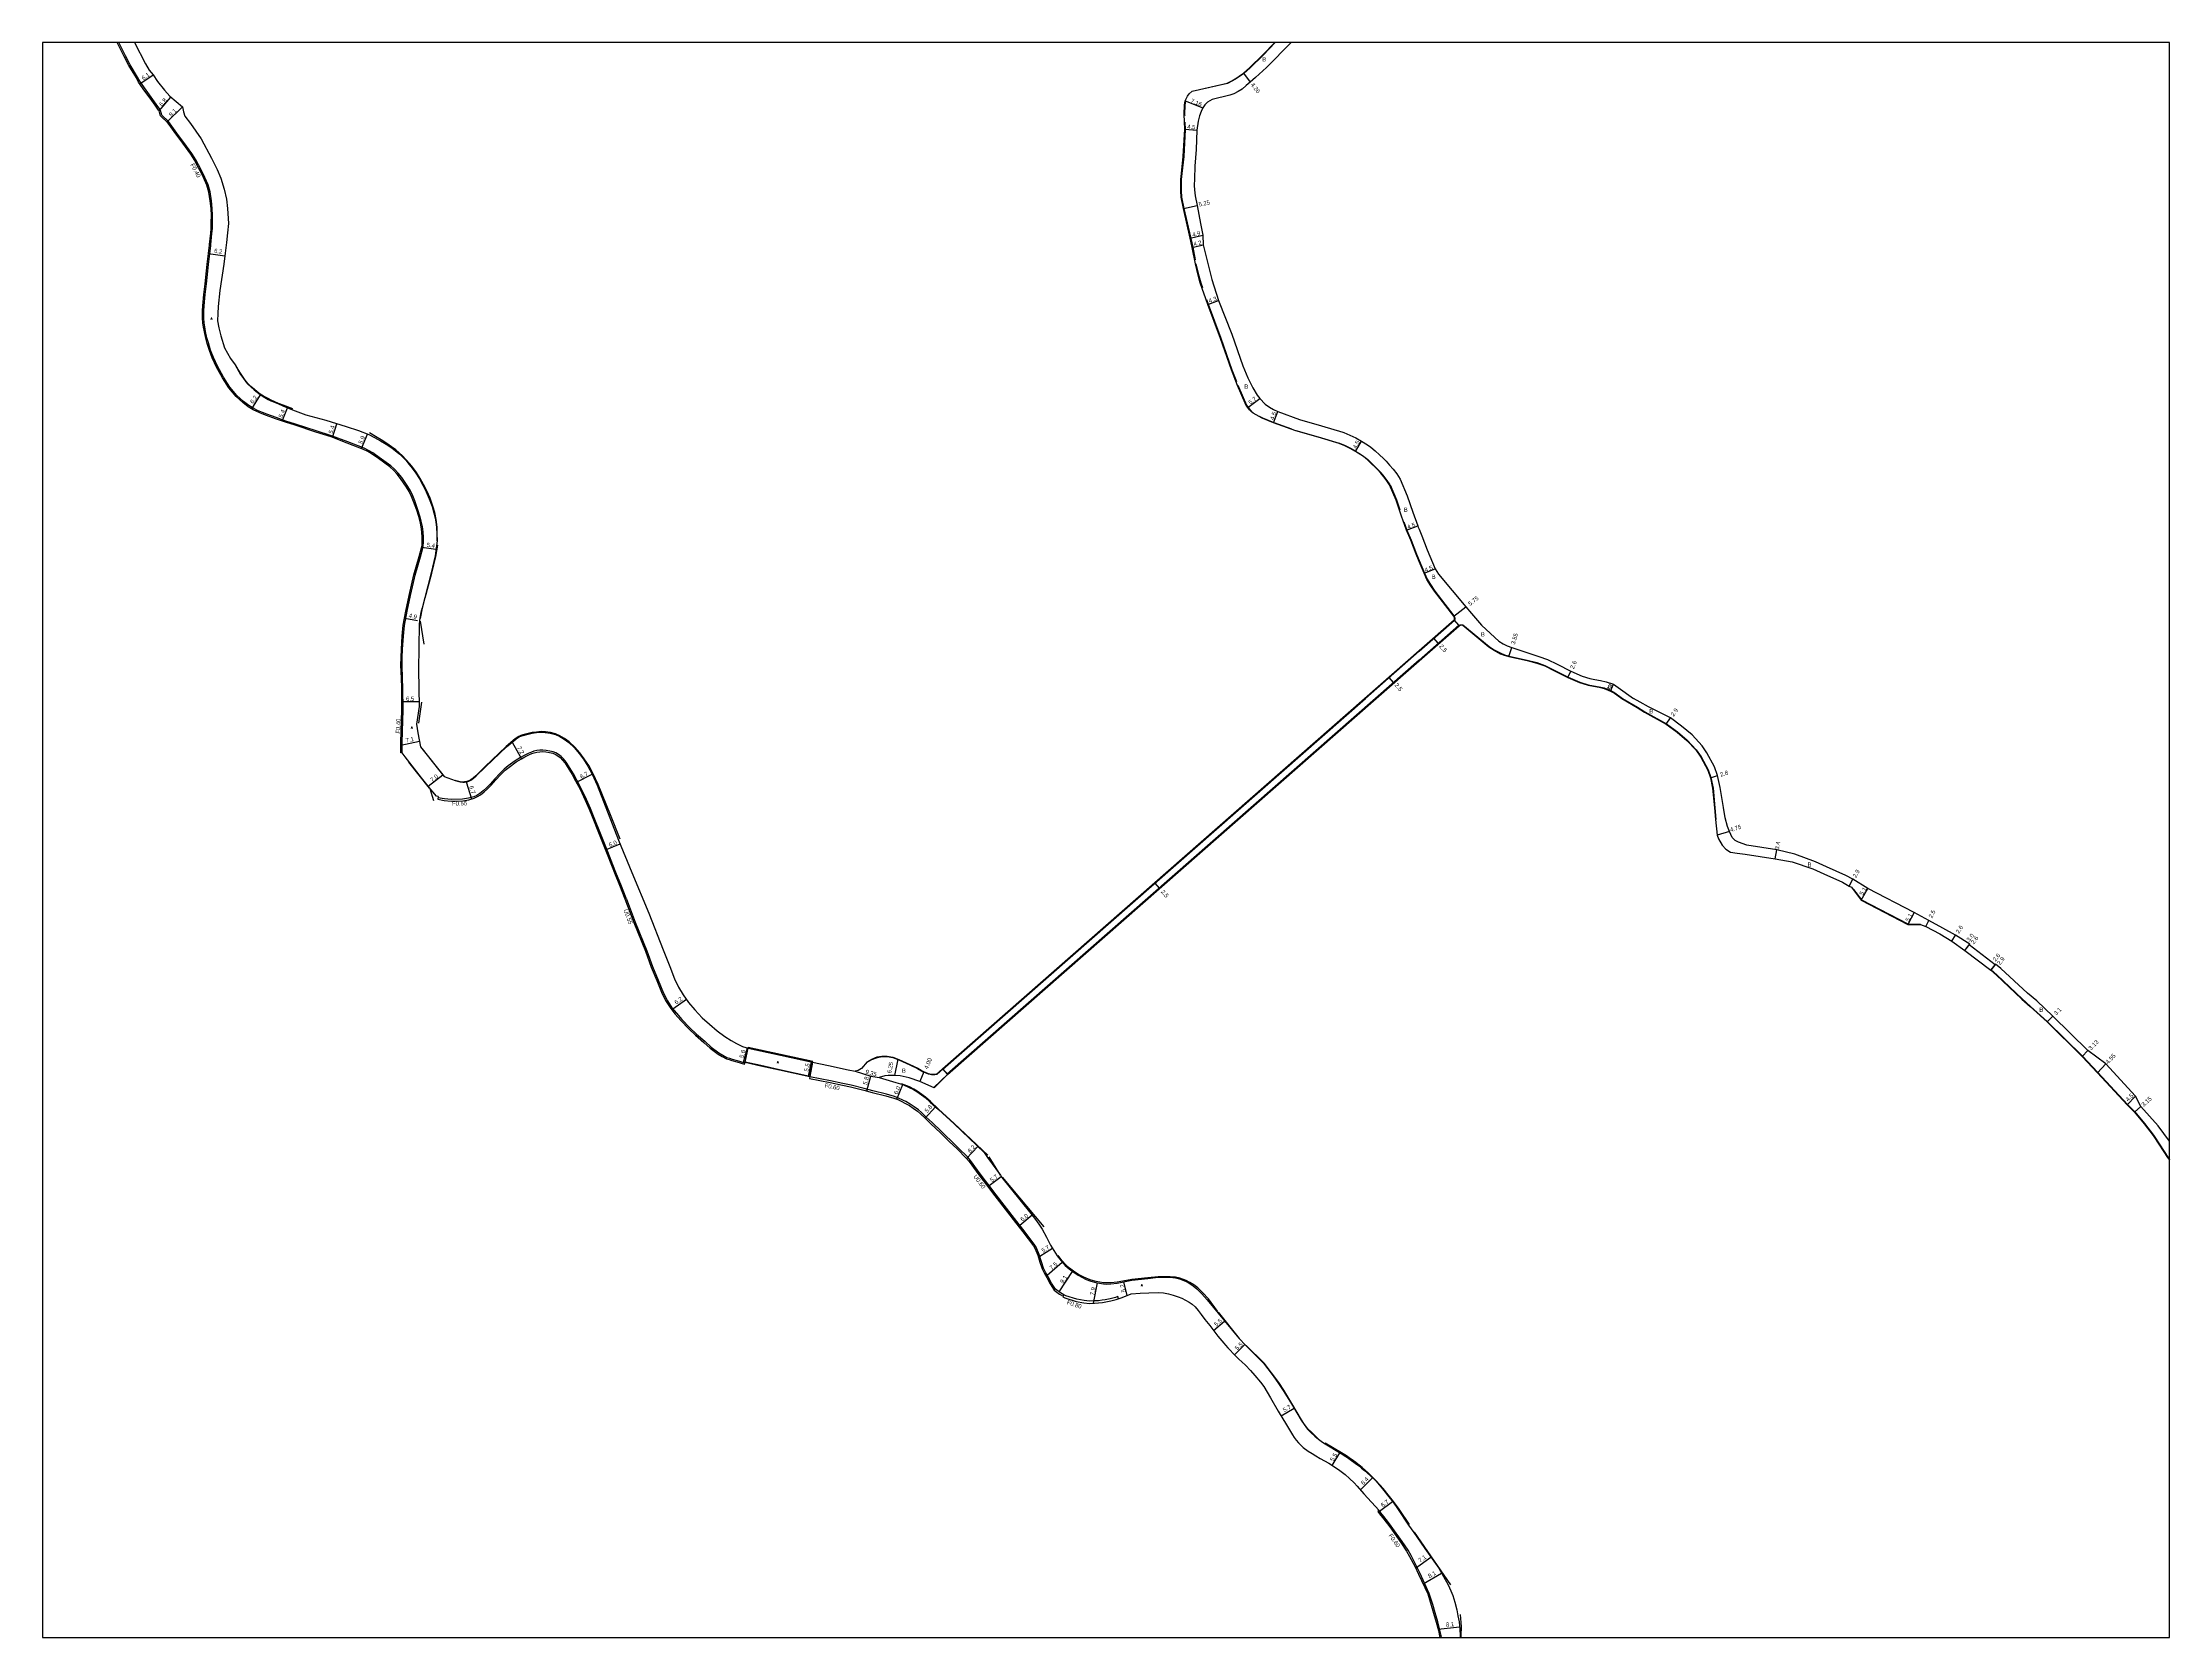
# Model space of a CAD drawing. Header units: metres. Extents: x -24000 to -21600, y -87000 to -84000.
# Drawn here: x -23200 to -22400, y -84600 to -84000 of the extents above; entities that cross this region are included whole.
import ezdxf

# ---------------------------------------------------------------- set-up
doc = ezdxf.new("R2010")
doc.units = ezdxf.units.M
doc.header["$LTSCALE"] = 2.5
for name, color, linetype in [('側溝・桝', 7, 'Continuous'), ('図郭', 7, 'Continuous'), ('幅員', 7, 'Continuous'), ('歩道・分離帯・安全施設', 7, 'Continuous'), ('舗装', 7, 'Continuous'), ('道路', 7, 'Continuous')]:
    doc.layers.add(name, color=color, linetype=linetype)
doc.styles.get("Standard").update_dxf_attribs({"font": ''})
doc.styles.add('YOKO_DECO', font='txt.shx', dxfattribs={"bigfont": 'extfont.shx'})
doc.styles.get('Standard').set_extended_font_data('@MS PGothic')

msp = doc.modelspace()

# ---------------------------------------------------------------- linework, layer by layer
at = {"layer": '側溝・桝'}
for points in [[(-23064.7, -84267.2), (-23064.73, -84263.46), (-23064.63, -84259.1), (-23064.41, -84251.22), (-23064.42, -84242.73), (-23064.55, -84239.27), (-23064.73, -84234.27), (-23064.7, -84231.41), (-23064.55, -84228.2), (-23064.22, -84223.33), (-23063.83, -84219.28), (-23062.83, -84213.96), (-23061.58, -84208.07), (-23060.52, -84203.16), (-23060.13, -84201.52), (-23059.86, -84200.4), (-23057.85, -84193.46), (-23056.97, -84190.22), (-23056.78, -84189.19), (-23056.68, -84188.27), (-23056.69, -84186.14), (-23056.85, -84184.04), (-23057.14, -84182.08), (-23057.53, -84180.06), (-23058.03, -84178.17), (-23058.81, -84175.74), (-23060.03, -84172.45), (-23060.78, -84170.58), (-23061.66, -84168.7), (-23062.65, -84166.97), (-23064.92, -84163.69), (-23066.2, -84162.04), (-23067.61, -84160.54), (-23069.03, -84159.29), (-23073.4, -84156.08), (-23075.8, -84154.4), (-23077.36, -84153.44), (-23079.06, -84152.6), (-23085.23, -84150.23), (-23091.31, -84147.92), (-23097.04, -84146.09), (-23104.87, -84143.55), (-23108.48, -84142.38), (-23112.16, -84141.09), (-23115.65, -84139.8), (-23117.23, -84139.2), (-23119.16, -84138.43), (-23120.58, -84137.7), (-23122.39, -84136.6), (-23124.44, -84135.08), (-23126.91, -84132.78), (-23129.59, -84129.61), (-23131.97, -84125.87), (-23134.16, -84121.81), (-23135.68, -84118.5), (-23136.77, -84115.72), (-23137.6, -84113.03), (-23138.17, -84111.07), (-23138.67, -84108.74), (-23139, -84106.97), (-23139.23, -84105.47), (-23139.36, -84103.63), (-23139.33, -84100.95), (-23139.19, -84099.03), (-23138.83, -84094.85), (-23138.35, -84090.81), (-23137.85, -84085.97), (-23137.54, -84083.4), (-23137.06, -84079.46), (-23136.71, -84076.31), (-23136.72, -84075.97), (-23136.28, -84071.79), (-23136.12, -84069.99), (-23136.06, -84067.72), (-23136.01, -84065.05), (-23136.15, -84062.49), (-23136.48, -84059.54), (-23136.99, -84056.15), (-23137.76, -84053.51), (-23139.54, -84049.42), (-23141.36, -84045.98), (-23142.36, -84044.09), (-23143.82, -84041.76), (-23146.87, -84037.63), (-23149.44, -84034.11), (-23152.02, -84030.56), (-23152.59, -84029.73), (-23155.12, -84027.37), (-23155.6, -84025.51), (-23155.92, -84025.07), (-23157.25, -84023.24), (-23159.14, -84020.61), (-23161.06, -84017.93), (-23163.39, -84014.57), (-23164.25, -84013.05), (-23167.01, -84008.38), (-23168.83, -84004.97), (-23170.71, -84001.3), (-23171.3, -84000)], [(-22980.44, -84321.94), (-22982.48, -84316.79), (-22984.09, -84312.81), (-22985.5, -84309.28), (-22987.38, -84304.47), (-22990.12, -84297.59), (-22992.72, -84291.02), (-22993.85, -84288.18), (-22995.38, -84284.75), (-22997.36, -84280.62), (-22999.01, -84277.47), (-23000.31, -84275.12), (-23002.18, -84272.07), (-23003, -84270.78), (-23004.08, -84269.52), (-23004.97, -84268.61), (-23005.91, -84267.86), (-23006.95, -84267.25), (-23007.88, -84266.88), (-23009.17, -84266.55), (-23010.6, -84266.32), (-23011.8, -84266.22), (-23012.97, -84266.23), (-23014.13, -84266.38), (-23015.19, -84266.64), (-23016.14, -84266.96), (-23017.28, -84267.44), (-23018.81, -84268.22), (-23020.17, -84268.98), (-23022.17, -84270.19), (-23024.87, -84272.14), (-23026.38, -84273.39), (-23027.97, -84274.94), (-23029.9, -84277.05), (-23031.68, -84278.95), (-23033.05, -84280.37), (-23034.25, -84281.49), (-23035.57, -84282.56), (-23036.6, -84283.21), (-23037.83, -84283.72), (-23039.74, -84284.31), (-23042, -84284.67), (-23046.29, -84284.78), (-23048.85, -84284.54), (-23051.3, -84284.09)], [(-22980.95, -84322.13), (-22980.44, -84321.94), (-22977.04, -84330.87), (-22972.74, -84341.67), (-22970.53, -84347.6), (-22968.41, -84352.69), (-22966.5, -84357.63), (-22964.97, -84360.45), (-22963.25, -84363.08), (-22961.59, -84365.2), (-22959.49, -84367.53), (-22956.52, -84370.71), (-22954.04, -84373.08), (-22950.93, -84375.71), (-22948.52, -84377.88), (-22945.63, -84380.12), (-22944.15, -84380.93), (-22942.56, -84381.77), (-22941.6, -84382.11), (-22940.55, -84382.46), (-22938.69, -84382.97), (-22935.79, -84383.77)], [(-22851, -84420.58), (-22851.95, -84419.36), (-22855.57, -84415.79), (-22858.54, -84412.95), (-22860.02, -84411.52), (-22861.88, -84409.71), (-22865.43, -84406.28), (-22867.59, -84404.21), (-22869.34, -84402.5), (-22870.51, -84401.53), (-22872.15, -84400.35), (-22873.62, -84399.36), (-22875.33, -84398.39), (-22876.47, -84397.81), (-22878.05, -84397.09), (-22879.61, -84396.53), (-22882.6, -84395.62), (-22887.74, -84394.33), (-22890.98, -84393.5), (-22895.91, -84392.28), (-22898.94, -84391.58), (-22903.58, -84390.64), (-22911.42, -84389.07)], [(-22815.88, -84471.09), (-22817.1, -84470.33), (-22819.05, -84468.91), (-22820.45, -84466.69), (-22821.78, -84464.28), (-22822.65, -84462.84), (-22823.46, -84461.13), (-22824.3, -84458.64), (-22825.08, -84455.97), (-22826.26, -84453.21), (-22826.77, -84452.36), (-22830.74, -84446.99), (-22833.56, -84443.5), (-22841.27, -84433.46), (-22844.44, -84429.33), (-22846.53, -84426.58), (-22848.31, -84424.22), (-22851, -84420.58), (-22851.49, -84420.96)], [(-22795.29, -84472.57), (-22795.53, -84471.74), (-22796.38, -84472.1), (-22798.43, -84472.59), (-22800.26, -84472.96), (-22801.42, -84473.14), (-22802.87, -84473.33), (-22804.32, -84473.42), (-22806.18, -84473.54), (-22808.15, -84473.27), (-22810.98, -84472.77), (-22815.16, -84471.45), (-22815.88, -84471.09), (-22816.14, -84471.65)], [(-22673.84, -84600), (-22673.96, -84599.28), (-22674.39, -84597.31), (-22675.24, -84594.08), (-22676.21, -84590.7), (-22677.13, -84587.65), (-22678.43, -84583.43), (-22681.85, -84575.95), (-22683.33, -84572.9), (-22685.27, -84569.19), (-22686.39, -84567.21), (-22688.65, -84563.92), (-22692.79, -84558.07), (-22694.14, -84556.27), (-22695.5, -84554.5), (-22696.65, -84553.09), (-22697.31, -84552.29)]]:
    msp.add_lwpolyline(points, dxfattribs=at)
at = {"layer": '図郭'}
msp.add_lwpolyline([(-23200, -84600), (-22400, -84600), (-22400, -84000), (-23200, -84000)], close=True, dxfattribs=at)
at = {"layer": '幅員'}
for points in [[(-23163.38, -84015.53), (-23158.35, -84012.09)], [(-22748.29, -84011.47), (-22745.76, -84014.9)], [(-23156.1, -84025.75), (-23151.71, -84020.54)], [(-22770.19, -84021.89), (-22763.53, -84024.53)], [(-23147.3, -84024.25), (-23153.12, -84029.88)], [(-22770.35, -84032.65), (-22765.86, -84032.93)], [(-22770.88, -84062.43), (-22765.74, -84061.34)], [(-23137.53, -84079.4), (-23131.41, -84080.24)], [(-22768.34, -84073.58), (-22763.55, -84072.52)], [(-22767.54, -84077.06), (-22763.44, -84076.14)], [(-22761.73, -84098.5), (-22757.67, -84097.09)], [(-23121.34, -84137.79), (-23117.96, -84132.57)], [(-22746.67, -84137.35), (-22742.14, -84133.88)], [(-23109.84, -84142.41), (-23107.81, -84137.41)], [(-23090.88, -84148.59), (-23089.27, -84143.4)], [(-22736.94, -84143.06), (-22735.4, -84138.84)], [(-23080.01, -84152.74), (-23077.76, -84147.3)], [(-22706.1, -84153.86), (-22703.95, -84149.91)], [(-22686.93, -84183.44), (-22682.72, -84181.86)], [(-23057.37, -84189.9), (-23052.03, -84190.63)], [(-22680.33, -84199.64), (-22676.16, -84197.94)], [(-22669.19, -84215.8), (-22664.64, -84212.29)], [(-23063.73, -84216.49), (-23058.91, -84217.42)], [(-22648.45, -84230.94), (-22647.37, -84227.56)], [(-22626.23, -84238.92), (-22625.22, -84236.53)], [(-23064.89, -84247.93), (-23058.42, -84247.84)], [(-22610.24, -84243.95), (-22609.17, -84241.37)], [(-22589.3, -84256.38), (-22587.64, -84253.99)], [(-23065.2, -84264.27), (-23058.22, -84262.84)], [(-23023.31, -84263.16), (-23019.83, -84269.41)], [(-23054.94, -84279.79), (-23049.46, -84275.43)], [(-23040.63, -84278.14), (-23038.66, -84284.54)], [(-22999.2, -84278.27), (-22993.28, -84275.18)], [(-22572.62, -84276.58), (-22569.94, -84275.75)], [(-22988.29, -84303.65), (-22982.76, -84301.39)], [(-22565.53, -84296.82), (-22570.07, -84298.21)], [(-22548.32, -84307.04), (-22547.68, -84303.71)], [(-22520.5, -84317.31), (-22519.07, -84314.79)], [(-22515.92, -84322.66), (-22513.41, -84318.21)], [(-22495.98, -84327.24), (-22498.4, -84331.73)], [(-22491.59, -84332.49), (-22490.5, -84330.24)], [(-22481.91, -84338.01), (-22480.47, -84335.85)], [(-22476.99, -84341.53), (-22475.14, -84339.16)], [(-22476.99, -84341.53), (-22475.39, -84339.48)], [(-22465.42, -84346.68), (-22467.21, -84348.97)], [(-22467.21, -84348.97), (-22465.61, -84346.92)], [(-22962.87, -84363.56), (-22957.83, -84359.93)], [(-22446.05, -84368.45), (-22443.85, -84366.27)], [(-22936.33, -84383.62), (-22934.81, -84378.2)], [(-22911.94, -84388.84), (-22910.78, -84383.44)], [(-22878.35, -84382.41), (-22879.57, -84388.54)], [(-22432.85, -84381.47), (-22430.65, -84379.25)], [(-22894.29, -84386.95), (-22888.49, -84388.79), (-22885.27, -84389.4)], [(-22890.02, -84394.39), (-22888.49, -84388.79)], [(-22878.67, -84397.53), (-22876.45, -84391.96)], [(-22868.48, -84387.19), (-22870.01, -84390.88)], [(-22427.05, -84387.57), (-22423.95, -84384.24)], [(-22415.94, -84399.58), (-22412.74, -84396.41)], [(-22868.02, -84404.66), (-22864.19, -84400.33)], [(-22413.15, -84402.4), (-22410.82, -84400.28)], [(-22852.42, -84419.78), (-22848.17, -84415.31)], [(-22843.91, -84430.02), (-22839.41, -84426.56)], [(-22832.47, -84444.85), (-22827.83, -84441.06)], [(-22824.91, -84456.57), (-22820.13, -84453.54)], [(-22822.1, -84463.75), (-22816.46, -84458.79)], [(-22817.61, -84469.95), (-22812.6, -84462.32)], [(-22804.76, -84474.29), (-22803.22, -84466.58)], [(-22792.09, -84471.32), (-22793.23, -84466.2)], [(-22759.59, -84484.49), (-22755.37, -84480.99)], [(-22751.7, -84493.65), (-22747.72, -84489.82)], [(-22734.12, -84516.63), (-22729.24, -84513.75)], [(-22714.89, -84535.26), (-22712.07, -84530.52)], [(-22704.33, -84544.4), (-22699.78, -84539.9)], [(-22697.58, -84552.91), (-22692.22, -84548.85)], [(-22683.55, -84573.87), (-22677.76, -84569.78)], [(-22680.76, -84579.77), (-22673.76, -84575.78)], [(-22675.12, -84596.82), (-22667.02, -84596.05)]]:
    msp.add_lwpolyline(points, dxfattribs=at)
at = {"layer": '幅員', "flags": 128}
for points in [[(-22675.04, -84226), (-22676.69, -84224.12)], [(-22691.86, -84240.77), (-22693.51, -84238.89)], [(-22781.67, -84316.28), (-22780.02, -84318.16)]]:
    msp.add_lwpolyline(points, dxfattribs=at)
at = {"layer": '歩道・分離帯・安全施設'}
for points in [[(-22736.32, -84000), (-22740.94, -84004.72), (-22745.79, -84009.47), (-22748.2, -84011.59), (-22749.81, -84012.75), (-22751.29, -84013.76), (-22752.61, -84014.58), (-22754.35, -84015.37), (-22767.57, -84018.42)], [(-22770.04, -84021.94), (-22770.29, -84023.58), (-22770.42, -84026.95), (-22770.4, -84027.42)], [(-23153, -84030.1), (-23155.55, -84027.69)], [(-22770.3, -84029.98), (-22770.2, -84032.66), (-22770.77, -84042.86), (-22771.51, -84049.22), (-22771.75, -84051.49), (-22771.73, -84055.72), (-22771.6, -84058.14), (-22770.73, -84062.4), (-22767.39, -84077.03), (-22766.48, -84081.78)], [(-22766.19, -84083.28), (-22765.31, -84086.92), (-22764.38, -84090.39), (-22763.76, -84092.17)], [(-22762.2, -84096.68), (-22761.59, -84098.45), (-22756.75, -84111.26), (-22752.61, -84123.09), (-22750.95, -84127.46)], [(-23105.8, -84137.82), (-23109.51, -84136.47), (-23111.24, -84135.77), (-23112.66, -84135.12), (-23114.02, -84134.51), (-23115.12, -84133.96), (-23116.9, -84133), (-23118.12, -84132.23), (-23119.21, -84131.44), (-23120.3, -84130.56), (-23121.6, -84129.4), (-23122.6, -84128.34), (-23123.38, -84127.47), (-23124.31, -84126.29), (-23125.32, -84124.79), (-23126.38, -84122.98), (-23127.45, -84121.24)], [(-22750.4, -84128.9), (-22747.1, -84136.43), (-22746.54, -84137.26), (-22745.88, -84138.08), (-22745.12, -84138.8)], [(-22742.33, -84140.59), (-22741.15, -84141.17), (-22736.89, -84142.92), (-22730.24, -84145.3)], [(-23051.51, -84187.41), (-23051.61, -84182.3), (-23051.92, -84179.46), (-23052.44, -84176.85), (-23053.15, -84174.41), (-23054.19, -84171.46), (-23055.39, -84168.86), (-23056.72, -84166.3), (-23058, -84163.95), (-23059.37, -84161.81), (-23060.7, -84159.88), (-23061.8, -84158.49), (-23063.18, -84156.94), (-23064.67, -84155.44), (-23065.84, -84154.37), (-23067.17, -84153.25), (-23068.71, -84152.04), (-23070.49, -84150.81), (-23072.62, -84149.45), (-23074.75, -84148.15), (-23077.02, -84146.86)], [(-22728.59, -84145.89), (-22720.2, -84148.34), (-22712.31, -84150.7), (-22712.2, -84150.75), (-22710.1, -84151.64), (-22708.04, -84152.64), (-22706.03, -84153.73), (-22705.85, -84153.85)], [(-22705.04, -84154.35), (-22704.09, -84154.95), (-22703.08, -84155.67), (-22701.56, -84156.89)], [(-22693.17, -84166.33), (-22694.21, -84164.77), (-22695.34, -84163.29), (-22696.56, -84161.87), (-22697.83, -84160.5), (-22698.72, -84159.58), (-22700.11, -84158.21), (-22701.56, -84156.89)], [(-22693.17, -84166.33), (-22690.74, -84172.08), (-22689.52, -84175.81)], [(-22687.95, -84180.29), (-22686.79, -84183.39), (-22685.25, -84187.15), (-22683.2, -84192.42), (-22682.2, -84194.81)], [(-23057.87, -84216.66), (-23057.08, -84212.76), (-23056.05, -84208.88), (-23053.6, -84199.62), (-23052.09, -84193.29), (-23051.3, -84189.12)], [(-22682.2, -84194.81), (-22680.19, -84199.58), (-22679.16, -84201.93), (-22677.93, -84203.94), (-22676.29, -84206.33), (-22669.12, -84215.66), (-22668.81, -84216.4), (-22668.79, -84216.74), (-22668.85, -84216.97), (-22669.03, -84217.28)], [(-23056.44, -84226.29), (-23057.83, -84217.71)], [(-22667.24, -84219.32), (-22666.75, -84219.09), (-22666.22, -84219.01), (-22665.8, -84219.08), (-22655.88, -84227.23), (-22653.96, -84228.41), (-22651.54, -84229.77), (-22650.15, -84230.32), (-22648.41, -84230.79), (-22641.55, -84232.34), (-22637.9, -84233.28), (-22634.91, -84234.33), (-22631.46, -84236.07), (-22626.17, -84238.79), (-22621.8, -84240.64), (-22618.65, -84241.65), (-22616.61, -84242.03), (-22614.5, -84242.4), (-22612.6, -84242.81), (-22610.17, -84243.82), (-22608.62, -84244.69), (-22605.76, -84246.73)], [(-22605.76, -84246.73), (-22600.12, -84250.02), (-22597.39, -84251.73), (-22589.22, -84256.25), (-22585.06, -84259.29), (-22581.38, -84262.43), (-22577.98, -84266.04), (-22576.15, -84268.75), (-22573.55, -84273.63), (-22572.47, -84276.54), (-22571.67, -84280.51), (-22571.03, -84287.9), (-22570.61, -84292.23)], [(-23058.43, -84256.07), (-23057.34, -84248.14)], [(-22982.72, -84299.67), (-22986.35, -84290.51), (-22991.04, -84279.15), (-22992.93, -84275.06), (-22994.57, -84271.97), (-22996.25, -84269.42), (-22997.95, -84267.23), (-22999.82, -84265.05), (-23001.91, -84263.09), (-23003.63, -84261.83), (-23005.38, -84260.78), (-23007.01, -84260.09), (-23008.99, -84259.59), (-23010.88, -84259.33), (-23012.48, -84259.24), (-23014.26, -84259.38), (-23015.89, -84259.59), (-23017.86, -84260.04), (-23019.3, -84260.43), (-23020.16, -84260.71), (-23020.86, -84261.03), (-23021.49, -84261.41), (-23022.18, -84261.95), (-23025.58, -84264.82), (-23033.51, -84272.4), (-23036.98, -84275.83), (-23037.99, -84276.73), (-23038.89, -84277.38), (-23039.66, -84277.77), (-23040.41, -84278.04), (-23041.25, -84278.18), (-23041.96, -84278.2), (-23042.97, -84278.12), (-23043.93, -84277.91), (-23044.79, -84277.6)], [(-23054.49, -84280.51), (-23058.81, -84275.04), (-23062.27, -84270.67)], [(-23049.12, -84275.86), (-23057.14, -84265.74)], [(-23052.87, -84285.32), (-23054.24, -84280.74)], [(-22518.81, -84318.63), (-22515.82, -84322.54), (-22498.36, -84331.58), (-22493.7, -84331.69)], [(-22467.12, -84348.85), (-22464.98, -84350.78), (-22455.42, -84359.73), (-22452.29, -84362.58), (-22445.94, -84368.34), (-22432.74, -84381.37), (-22426.94, -84387.46), (-22415.83, -84399.47), (-22413.04, -84402.3), (-22409.34, -84406.7), (-22405.99, -84411.1), (-22403.64, -84414.66), (-22400.65, -84419.3), (-22400, -84420.2)], [(-22911.4, -84388.99), (-22930.85, -84384.68), (-22935.76, -84383.58)], [(-22910.32, -84383.49), (-22923.69, -84380.64), (-22931.43, -84378.93), (-22934.62, -84378.22)], [(-22889.79, -84383.57), (-22888.04, -84382.58), (-22886, -84381.77), (-22884.3, -84381.49), (-22882.36, -84381.42), (-22880.18, -84381.81), (-22877.93, -84382.74), (-22873.79, -84384.56), (-22870.85, -84385.91), (-22868.55, -84387.32)], [(-22844.41, -84418.55), (-22857.14, -84406.7), (-22862.98, -84401.29), (-22866.06, -84398.43), (-22867.92, -84396.79), (-22869.33, -84395.71), (-22871.03, -84394.53), (-22872.32, -84393.75), (-22873.96, -84392.91), (-22876.87, -84391.71)], [(-22861.39, -84386.2), (-22863.68, -84388.18), (-22864.35, -84388.31), (-22865.63, -84388.35), (-22866.79, -84388.07), (-22868.55, -84387.32)], [(-22859.65, -84388.18), (-22864.73, -84393.16)], [(-22839.63, -84426.04), (-22843.95, -84419.23)], [(-22823.21, -84445.53), (-22838.95, -84426.81)], [(-22758.08, -84477.21), (-22761.5, -84472.59), (-22763.56, -84470.4), (-22765.49, -84468.53), (-22767.02, -84467.36), (-22768.53, -84466.45), (-22769.88, -84465.77), (-22772.29, -84464.81), (-22773.86, -84464.46), (-22775.87, -84464.32), (-22778.06, -84464.33), (-22780.43, -84464.37), (-22784.24, -84464.74), (-22790.32, -84465.32), (-22795.85, -84466.36), (-22798.18, -84466.64), (-22799.71, -84466.63), (-22800.97, -84466.56), (-22802.31, -84466.35), (-22803.71, -84466.08), (-22805.58, -84465.56), (-22807.25, -84464.97), (-22808.88, -84464.2), (-22810.29, -84463.44), (-22812.2, -84462.23), (-22813.72, -84461.09), (-22815.16, -84459.8), (-22816.61, -84458.16), (-22818.05, -84456.29)], [(-22757.82, -84477.64), (-22749.9, -84487.47)], [(-22720.4, -84525.05), (-22721.3, -84524.18), (-22722.61, -84522.93), (-22724.04, -84521.5), (-22725.37, -84519.84), (-22726.47, -84518.15), (-22729.69, -84512.58), (-22733.17, -84507), (-22735.02, -84504.04), (-22740.55, -84496.75), (-22747.3, -84490.12)], [(-22685.8, -84557.53), (-22689.74, -84551.75), (-22691.82, -84548.91), (-22693.37, -84546.92), (-22695.79, -84543.91), (-22698.42, -84541.04), (-22700.33, -84539.05), (-22701.42, -84538.02), (-22702.56, -84537.01), (-22703.67, -84536.08), (-22704.82, -84535.17), (-22706.09, -84534.18), (-22707.44, -84533.21), (-22708.56, -84532.42), (-22709.59, -84531.68), (-22711.44, -84530.51), (-22717.52, -84526.96)], [(-22670.36, -84580.25), (-22683.96, -84560.37)], [(-22666.42, -84600), (-22666.37, -84599.33), (-22666.24, -84595.92), (-22666.64, -84591.39)]]:
    msp.add_lwpolyline(points, dxfattribs=at)
at = {"layer": '舗装'}
for points in [[(-22935.74, -84383.55), (-22934.62, -84378.25)], [(-22911.39, -84388.96), (-22910.37, -84383.52)]]:
    msp.add_lwpolyline(points, dxfattribs=at)
at = {"layer": '道路'}
for points in [[(-23051.23, -84283.6), (-23051.78, -84283.52), (-23053.22, -84281.93), (-23054.44, -84280.43), (-23057.46, -84276.62), (-23063.6, -84268.66), (-23064.7, -84267.2), (-23065.18, -84267.21), (-23065.21, -84263.45), (-23065.11, -84259.08), (-23064.89, -84251.21), (-23064.89, -84242.74), (-23065.03, -84239.29), (-23065.2, -84234.28), (-23065.17, -84231.39), (-23065.03, -84228.18), (-23064.69, -84223.29), (-23064.3, -84219.21), (-23063.3, -84213.87), (-23062.05, -84207.97), (-23060.99, -84203.06), (-23060.59, -84201.4), (-23060.31, -84200.27), (-23058.31, -84193.33), (-23057.43, -84190.12), (-23057.25, -84189.13), (-23057.16, -84188.25), (-23057.16, -84186.16), (-23057.32, -84184.1), (-23057.61, -84182.16), (-23058, -84180.17), (-23058.49, -84178.3), (-23059.25, -84175.89), (-23060.48, -84172.62), (-23061.22, -84170.77), (-23062.08, -84168.92), (-23063.06, -84167.23), (-23065.3, -84163.97), (-23066.56, -84162.35), (-23067.94, -84160.88), (-23069.33, -84159.66), (-23073.67, -84156.46), (-23076.06, -84154.8), (-23077.59, -84153.85), (-23079.25, -84153.04), (-23085.4, -84150.68), (-23091.47, -84148.37), (-23097.19, -84146.54), (-23105.01, -84144), (-23108.63, -84142.83), (-23112.32, -84141.54), (-23115.82, -84140.25), (-23117.43, -84139.64), (-23119.37, -84138.86), (-23120.8, -84138.12), (-23122.64, -84137), (-23124.71, -84135.47), (-23127.2, -84133.17), (-23129.97, -84129.89), (-23132.36, -84126.14), (-23134.56, -84122.07), (-23136.15, -84118.61), (-23137.22, -84115.87), (-23138.05, -84113.17), (-23138.63, -84111.18), (-23139.14, -84108.83), (-23139.46, -84107.06), (-23139.71, -84105.49), (-23139.83, -84103.65), (-23139.8, -84100.94), (-23139.66, -84098.99), (-23139.3, -84094.8), (-23138.82, -84090.76), (-23138.32, -84085.91), (-23138.02, -84083.34), (-23137.53, -84079.4), (-23137.19, -84076.29), (-23137.2, -84075.95), (-23136.75, -84071.75), (-23136.59, -84069.96), (-23136.54, -84067.71), (-23136.49, -84065.06), (-23136.62, -84062.52), (-23136.96, -84059.6), (-23137.46, -84056.25), (-23138.21, -84053.67), (-23139.97, -84049.62), (-23141.78, -84046.2), (-23142.77, -84044.32), (-23144.21, -84042.03), (-23147.25, -84037.91), (-23149.82, -84034.39), (-23152.41, -84030.83), (-23152.95, -84030.04), (-23155.87, -84027.35), (-23155.73, -84027.2), (-23156.1, -84025.75), (-23156.36, -84025.39), (-23157.69, -84023.56), (-23159.58, -84020.93), (-23161.51, -84018.24), (-23163.85, -84014.86), (-23164.72, -84013.32), (-23167.48, -84008.64), (-23169.31, -84005.23), (-23171.2, -84001.54), (-23171.9, -84000)], [(-23165.43, -84000), (-23161.26, -84008.03), (-23159.86, -84010.34), (-23158.35, -84012.09), (-23156.74, -84014.62), (-23154.1, -84017.9), (-23152.08, -84020.22), (-23147.3, -84024.25), (-23146.99, -84026.13), (-23146.53, -84027.71), (-23144.39, -84030.47), (-23140.35, -84036.22), (-23136.39, -84043.53), (-23134.32, -84047.71), (-23132.95, -84051.04), (-23131.63, -84055.17), (-23130.75, -84058.89), (-23130.41, -84062.42), (-23130.09, -84068.03), (-23130.48, -84071.53), (-23130.8, -84075.17), (-23131.28, -84079.28), (-23131.84, -84083.32), (-23133.3, -84093.3), (-23133.94, -84099.36), (-23134.09, -84101.95), (-23134.14, -84104.72), (-23133.7, -84107.34), (-23132.95, -84110.38), (-23131.5, -84114.89), (-23129.28, -84118.88), (-23127.57, -84121.26), (-23125.51, -84124.9), (-23124.46, -84126.44), (-23123.52, -84127.59), (-23122.72, -84128.49), (-23121.7, -84129.51), (-23120.4, -84130.69), (-23119.31, -84131.59), (-23118.2, -84132.42), (-23117, -84133.19), (-23115.18, -84134.23), (-23114.13, -84134.73), (-23112.77, -84135.33), (-23111.31, -84135.98), (-23109.63, -84136.66), (-23105.99, -84138.15), (-23101.01, -84140.04), (-23093.48, -84142.1), (-23085.83, -84144.46), (-23081.18, -84145.89), (-23077.3, -84147.5), (-23075.08, -84148.56), (-23072.82, -84149.84), (-23070.79, -84151.1), (-23069.04, -84152.22), (-23067.38, -84153.45), (-23066.02, -84154.6), (-23064.9, -84155.65), (-23063.4, -84157.15), (-23062.04, -84158.71), (-23060.98, -84160.09), (-23059.63, -84161.97), (-23058.24, -84164.15), (-23056.99, -84166.46), (-23055.66, -84168.99), (-23054.55, -84171.6), (-23053.45, -84174.49), (-23052.77, -84176.93), (-23052.23, -84179.56), (-23051.86, -84182.29), (-23051.59, -84187.4), (-23052.38, -84193.15), (-23053.79, -84199.54), (-23056.23, -84208.78), (-23057.26, -84212.71), (-23057.74, -84214.39), (-23058.02, -84215.84), (-23058.23, -84217.37), (-23058.32, -84218.88), (-23058.57, -84236.01), (-23058.39, -84249.84), (-23059.36, -84256.46), (-23058.87, -84259.64), (-23057.78, -84265), (-23048.93, -84276.16)], [(-22766.34, -84083.31), (-22767.54, -84077.06), (-22768.34, -84073.58), (-22770.88, -84062.43), (-22771.75, -84058.16), (-22771.88, -84055.73), (-22771.9, -84051.48), (-22771.66, -84049.21), (-22770.92, -84042.84), (-22770.35, -84032.65), (-22770.57, -84026.95), (-22770.44, -84023.57), (-22770.19, -84021.89), (-22769.3, -84020.23), (-22768.67, -84019.32), (-22767.65, -84018.29), (-22754.39, -84015.23), (-22752.68, -84014.45), (-22751.37, -84013.64), (-22749.9, -84012.62), (-22748.29, -84011.47), (-22745.9, -84009.36), (-22741.04, -84004.61), (-22736.53, -84000)], [(-22730.35, -84000), (-22739.64, -84009.39), (-22743.72, -84013.2), (-22745.76, -84014.9), (-22747.3, -84016.21), (-22748.84, -84017.51), (-22750.27, -84018.41), (-22751.87, -84019.26), (-22753.38, -84019.85), (-22760.11, -84021.42), (-22761.8, -84022.46), (-22762.79, -84023.42), (-22763.53, -84024.53), (-22764.26, -84025.93), (-22764.84, -84027.57), (-22765.35, -84029.62), (-22765.86, -84032.93), (-22766.12, -84040.22), (-22766.57, -84046.5), (-22766.76, -84051.25), (-22766.79, -84053.76), (-22766.74, -84055.45), (-22766.44, -84057.69), (-22765.74, -84061.34), (-22764.44, -84068.11), (-22763.55, -84072.52), (-22763.44, -84076.14), (-22760.19, -84089.2), (-22757.67, -84097.09), (-22752.67, -84109.77), (-22748.53, -84121.59), (-22746.59, -84126.11), (-22744.81, -84129.89), (-22743.17, -84132.66), (-22742.14, -84133.88), (-22740.19, -84135.99), (-22738.53, -84137.16), (-22736.96, -84138.1), (-22735.4, -84138.84), (-22727.25, -84141.75), (-22718.97, -84144.16), (-22710.86, -84146.59), (-22710.52, -84146.73), (-22708.3, -84147.68), (-22706.05, -84148.76), (-22703.95, -84149.91), (-22701.67, -84151.33), (-22700.45, -84152.2), (-22698.73, -84153.58), (-22697.12, -84155.05), (-22695.62, -84156.52), (-22694.67, -84157.51), (-22693.31, -84158.97), (-22691.96, -84160.54), (-22690.66, -84162.24), (-22689.32, -84164.26), (-22686.66, -84170.55), (-22684.65, -84176.7), (-22682.72, -84181.86), (-22682.54, -84182.3), (-22682.2, -84183.13)], [(-22682.2, -84195.19), (-22683.34, -84192.47), (-22685.39, -84187.2), (-22686.93, -84183.44), (-22688.9, -84178.19), (-22690.88, -84172.13), (-22693.31, -84166.4), (-22694.33, -84164.85), (-22695.46, -84163.38), (-22696.67, -84161.97), (-22697.94, -84160.6), (-22698.82, -84159.69), (-22700.21, -84158.32), (-22701.65, -84157.01), (-22703.17, -84155.79), (-22704.18, -84155.07), (-22706.1, -84153.86), (-22708.1, -84152.77), (-22710.16, -84151.78), (-22712.25, -84150.88), (-22712.35, -84150.84), (-22720.24, -84148.48), (-22728.63, -84146.03), (-22736.94, -84143.06), (-22741.21, -84141.31), (-22742.4, -84140.73), (-22743.55, -84140.09), (-22744.64, -84139.37), (-22745.22, -84138.92), (-22745.99, -84138.18), (-22746.67, -84137.35), (-22747.23, -84136.51), (-22750.54, -84128.96), (-22752.76, -84123.15), (-22756.9, -84111.31), (-22761.73, -84098.5), (-22764.52, -84090.43), (-22765.46, -84086.96), (-22766.34, -84083.31)], [(-22682.2, -84183.13), (-22681.21, -84185.53), (-22679.16, -84190.81), (-22676.16, -84197.94), (-22674.97, -84199.94), (-22664.64, -84212.29), (-22662.49, -84214.82), (-22658.71, -84219.21), (-22653.8, -84223.81), (-22652.2, -84225.2), (-22650.63, -84226.16), (-22649.12, -84226.91), (-22647.37, -84227.56), (-22642.06, -84229.36), (-22637.19, -84230.93), (-22633.95, -84232.07), (-22630.35, -84233.88), (-22625.22, -84236.53), (-22620.94, -84238.34), (-22618.05, -84239.27), (-22616.18, -84239.62), (-22614.02, -84239.99), (-22611.86, -84240.47)], [(-22676.41, -84206.42), (-22678.06, -84204.02), (-22679.29, -84202), (-22680.33, -84199.64), (-22682.2, -84195.19)], [(-22668.97, -84217.35), (-22669.1, -84217.2), (-22668.94, -84216.9), (-22668.91, -84216.59), (-22668.93, -84216.45), (-22669.19, -84215.8), (-22676.41, -84206.42)], [(-22682.2, -84228.96), (-22668.97, -84217.35)], [(-22682.2, -84232.29), (-22667.32, -84219.23)], [(-22667.32, -84219.23), (-22667.19, -84219.38), (-22666.71, -84219.13), (-22666.28, -84219.07), (-22665.83, -84219.13), (-22655.97, -84227.35)], [(-22702.43, -84246.72), (-22682.2, -84228.96)], [(-22655.97, -84227.35), (-22654.04, -84228.54), (-22651.6, -84229.91), (-22650.2, -84230.46), (-22648.45, -84230.94), (-22641.58, -84232.49), (-22637.94, -84233.42), (-22634.97, -84234.47), (-22631.53, -84236.2), (-22626.23, -84238.92), (-22621.85, -84240.78), (-22618.69, -84241.79), (-22616.64, -84242.18), (-22614.53, -84242.54), (-22612.64, -84242.96), (-22610.24, -84243.95), (-22608.7, -84244.81), (-22606.02, -84246.73)], [(-22698.65, -84246.72), (-22682.2, -84232.29)], [(-22861.36, -84386.24), (-22702.43, -84246.72)], [(-22859.71, -84388.12), (-22698.65, -84246.72)], [(-22611.86, -84240.47), (-22609.17, -84241.37), (-22607.31, -84242.61)], [(-22607.31, -84242.61), (-22601.55, -84246.73)], [(-22606.02, -84246.73), (-22600.21, -84250.14), (-22597.46, -84251.86), (-22589.3, -84256.38), (-22585.16, -84259.41), (-22581.48, -84262.54), (-22578.1, -84266.13), (-22576.28, -84268.83), (-22573.69, -84273.69), (-22572.62, -84276.58), (-22571.82, -84280.53), (-22571.18, -84287.91), (-22570.76, -84292.24), (-22570.07, -84298.21), (-22569.58, -84299.59), (-22568.18, -84301.94), (-22566.87, -84303.4), (-22565.05, -84304.54), (-22562.64, -84305), (-22559.55, -84305.35), (-22548.32, -84307.04), (-22541.85, -84308.24), (-22534.15, -84310.88), (-22530.05, -84312.69), (-22522.95, -84315.9), (-22520.5, -84317.31), (-22519.64, -84317.78)], [(-22400, -84413.31), (-22404.29, -84407.54), (-22410.82, -84400.28), (-22412.74, -84396.41), (-22423.95, -84384.24), (-22430.65, -84379.25), (-22443.85, -84366.27), (-22449.93, -84360.47), (-22453.39, -84357.57), (-22463.4, -84348.36), (-22465.42, -84346.68), (-22465.61, -84346.92), (-22475.39, -84339.48), (-22475.14, -84339.16), (-22480.47, -84335.85), (-22485.24, -84333.18), (-22490.5, -84330.24), (-22495.98, -84327.24), (-22513.41, -84318.21), (-22519.07, -84314.79), (-22521.67, -84313.41), (-22528.94, -84310.11), (-22533.17, -84308.21), (-22540.93, -84305.36), (-22547.68, -84303.71), (-22559.02, -84301.92), (-22562.12, -84300.78), (-22563.29, -84300.22), (-22564.44, -84299.02), (-22565.53, -84296.82), (-22566.28, -84294.94), (-22567.06, -84291.71), (-22567.78, -84287.76), (-22569.03, -84280.2), (-22569.94, -84275.75), (-22571.17, -84272.45), (-22573.96, -84267.23), (-22575.77, -84264.52), (-22579.58, -84260.46), (-22583.5, -84257.22), (-22587.64, -84253.99), (-22596.01, -84249.88), (-22599.07, -84248.1), (-22601.55, -84246.73)], [(-23048.93, -84276.16), (-23044.8, -84277.61), (-23043.93, -84277.93), (-23042.97, -84278.14), (-23041.96, -84278.22), (-23041.25, -84278.22), (-23040.39, -84278.11), (-23039.63, -84277.83), (-23038.85, -84277.44), (-23037.94, -84276.79), (-23036.91, -84275.88), (-23033.43, -84272.49), (-23025.5, -84264.92), (-23022.03, -84262.12), (-23021.34, -84261.59), (-23020.72, -84261.23), (-23020.06, -84260.93), (-23019.24, -84260.66), (-23017.81, -84260.27), (-23015.86, -84259.83), (-23014.25, -84259.62), (-23012.48, -84259.47), (-23010.91, -84259.58), (-23009.03, -84259.84), (-23007.1, -84260.33), (-23005.49, -84261.05), (-23003.78, -84262.05), (-23002.1, -84263.32), (-23000.02, -84265.25), (-22998.19, -84267.42), (-22996.5, -84269.56), (-22994.84, -84272.19), (-22993.25, -84275.24), (-22991.41, -84279.36), (-22983.31, -84300.02), (-22978.35, -84312.18), (-22971.92, -84327.57), (-22966.62, -84341.29), (-22964.1, -84347.65), (-22962.3, -84352.19), (-22960.76, -84355.32), (-22959.02, -84358.28), (-22956.99, -84361.1), (-22954.65, -84363.92), (-22951.87, -84366.85), (-22949.13, -84369.32), (-22946.28, -84371.81), (-22943.38, -84373.94), (-22941.03, -84375.47), (-22939.04, -84376.6), (-22936.72, -84377.66), (-22934.62, -84378.25)], [(-23051.23, -84283.6), (-23051.37, -84284.63), (-23048.92, -84285.08), (-23046.31, -84285.33), (-23041.95, -84285.21), (-23039.61, -84284.84), (-23037.64, -84284.23), (-23036.35, -84283.69), (-23035.26, -84283), (-23033.9, -84281.89), (-23032.67, -84280.76), (-23031.29, -84279.32), (-23029.5, -84277.42), (-23027.58, -84275.32), (-23026.02, -84273.79), (-23024.54, -84272.57), (-23021.87, -84270.64), (-23019.9, -84269.45), (-23018.55, -84268.7), (-23017.05, -84267.93), (-23015.95, -84267.46), (-23015.04, -84267.16), (-23014.04, -84266.91), (-23012.93, -84266.77), (-23011.85, -84266.76), (-23010.68, -84266.86), (-23009.27, -84267.08), (-23008.05, -84267.39), (-23007.18, -84267.74), (-23006.23, -84268.3), (-23005.32, -84269.02), (-23004.44, -84269.91), (-23003.43, -84271.1), (-23002.63, -84272.36), (-23000.78, -84275.39), (-22999.49, -84277.73), (-22997.84, -84280.86), (-22995.87, -84284.97), (-22994.35, -84288.39), (-22993.22, -84291.21), (-22990.62, -84297.79), (-22987.88, -84304.67), (-22986, -84309.48), (-22984.59, -84313.01), (-22982.98, -84316.99), (-22980.95, -84322.13), (-22977.54, -84331.07), (-22973.24, -84341.86), (-22971.04, -84347.8), (-22968.91, -84352.9), (-22966.99, -84357.86), (-22965.44, -84360.73), (-22963.69, -84363.4), (-22962, -84365.55), (-22959.88, -84367.9), (-22956.91, -84371.09), (-22954.4, -84373.48), (-22951.29, -84376.12), (-22948.87, -84378.3), (-22945.93, -84380.58), (-22944.41, -84381.4), (-22942.78, -84382.27), (-22941.77, -84382.63), (-22940.7, -84382.97), (-22938.84, -84383.49), (-22935.93, -84384.29), (-22935.74, -84383.55), (-22929.83, -84384.87), (-22922.76, -84386.45), (-22911.39, -84388.96), (-22911.55, -84389.68), (-22903.71, -84391.25), (-22899.07, -84392.19), (-22896.05, -84392.89), (-22891.13, -84394.11), (-22887.89, -84394.93), (-22882.77, -84396.22), (-22879.8, -84397.12), (-22878.28, -84397.67), (-22876.74, -84398.36), (-22875.62, -84398.94), (-22873.95, -84399.89), (-22872.5, -84400.86), (-22870.89, -84402.02), (-22869.76, -84402.96), (-22868.02, -84404.66), (-22865.86, -84406.73), (-22862.31, -84410.16), (-22860.45, -84411.97), (-22858.97, -84413.4), (-22856.01, -84416.23), (-22852.42, -84419.78), (-22851.49, -84420.96), (-22848.8, -84424.58), (-22847.02, -84426.95), (-22844.93, -84429.7), (-22841.76, -84433.83), (-22834.04, -84443.87), (-22831.22, -84447.36), (-22827.28, -84452.71), (-22826.81, -84453.49), (-22825.66, -84456.18), (-22824.88, -84458.83), (-22824.02, -84461.36), (-22823.19, -84463.13), (-22822.31, -84464.59), (-22820.97, -84467), (-22819.5, -84469.33), (-22817.44, -84470.84), (-22816.14, -84471.65), (-22816.22, -84471.81), (-22815.5, -84472.22), (-22811.18, -84473.59), (-22808.28, -84474.1), (-22806.21, -84474.39), (-22804.27, -84474.26), (-22802.79, -84474.17), (-22801.3, -84473.97), (-22800.12, -84473.79), (-22798.23, -84473.41), (-22796.13, -84472.9), (-22794.99, -84472.46), (-22793.98, -84472.07), (-22790.54, -84470.7), (-22787.09, -84470.45), (-22783.88, -84470.3), (-22780.38, -84470.21), (-22778.41, -84470.38), (-22776.51, -84470.77), (-22774.73, -84471.21), (-22772.86, -84471.9), (-22771.51, -84472.41), (-22770.04, -84473.12), (-22768.75, -84473.89), (-22767.61, -84474.64), (-22766.48, -84475.65), (-22765.35, -84476.96), (-22764.21, -84478.46), (-22762.8, -84480.33), (-22761, -84482.67), (-22757.94, -84486.63), (-22755.73, -84489.27), (-22755.02, -84490.03), (-22754.19, -84490.99), (-22751.35, -84494.02), (-22750.05, -84495.33), (-22748.93, -84496.37), (-22747.59, -84497.61), (-22745.65, -84499.55), (-22743.96, -84501.4), (-22741.87, -84503.91), (-22740.68, -84505.59), (-22738.08, -84509.89), (-22735.19, -84514.81), (-22732.17, -84519.95), (-22729.88, -84523.81), (-22729.28, -84524.81), (-22728.53, -84525.82), (-22727.64, -84526.84), (-22726.77, -84527.66), (-22725.8, -84528.49), (-22723.97, -84529.87), (-22722.49, -84530.82), (-22721.08, -84531.67), (-22719.39, -84532.62), (-22716.22, -84534.41), (-22713.68, -84536.04), (-22711.99, -84537.25), (-22710.06, -84538.74), (-22708.39, -84540.14), (-22706.63, -84541.87), (-22705.5, -84543.08), (-22702.97, -84545.94), (-22697.31, -84552.29), (-22697.77, -84552.67), (-22697.13, -84553.48), (-22695.99, -84554.88), (-22694.64, -84556.65), (-22693.3, -84558.44), (-22689.16, -84564.28), (-22686.92, -84567.54), (-22685.81, -84569.49), (-22683.89, -84573.18), (-22682.41, -84576.21), (-22678.99, -84583.6), (-22677.68, -84587.82), (-22676.77, -84590.87), (-22675.8, -84594.24), (-22674.96, -84597.44), (-22674.54, -84599.38), (-22674.45, -84600)], [(-22519.64, -84317.78), (-22515.92, -84322.66), (-22498.4, -84331.73), (-22493.7, -84331.84)], [(-22493.7, -84331.84), (-22491.59, -84332.49), (-22486.43, -84335.27), (-22481.91, -84338.01), (-22476.99, -84341.53), (-22467.21, -84348.97), (-22465.07, -84350.9), (-22455.52, -84359.84), (-22452.39, -84362.68), (-22446.05, -84368.45), (-22432.85, -84381.47), (-22427.05, -84387.57), (-22415.94, -84399.58), (-22413.15, -84402.4), (-22409.46, -84406.79), (-22406.12, -84411.19), (-22403.77, -84414.74), (-22400.78, -84419.38), (-22400, -84420.45)], [(-22934.62, -84378.25), (-22922.49, -84380.94), (-22910.37, -84383.52)], [(-22910.37, -84383.52), (-22904.37, -84384.84), (-22897, -84386.43), (-22894.29, -84386.95)], [(-22889.86, -84383.44), (-22891.98, -84385.92), (-22893.23, -84386.65), (-22894.29, -84386.95)], [(-22889.86, -84383.44), (-22888.11, -84382.44), (-22886.04, -84381.63), (-22884.32, -84381.34), (-22882.35, -84381.27), (-22880.14, -84381.66), (-22877.87, -84382.6), (-22873.73, -84384.43), (-22870.78, -84385.78), (-22868.48, -84387.19)], [(-22864.62, -84393.27), (-22870.01, -84390.88), (-22874.04, -84389.52), (-22877.4, -84388.71), (-22879.57, -84388.54), (-22881.98, -84388.6), (-22883.19, -84388.73), (-22885.27, -84389.4)], [(-22885.27, -84389.4), (-22879.08, -84391.2), (-22876.45, -84391.96), (-22874.04, -84393.07), (-22872.4, -84393.88), (-22871.09, -84394.65), (-22869.4, -84395.81), (-22868, -84396.89), (-22866.18, -84398.57), (-22863.03, -84401.35), (-22857.17, -84406.74), (-22845.78, -84417.59), (-22844.55, -84419.41), (-22839.73, -84426.14), (-22839.13, -84426.92), (-22828.79, -84439.89), (-22826.89, -84442.21), (-22825.24, -84444.47), (-22824.01, -84446.45), (-22822.35, -84449.4), (-22820.84, -84452.42), (-22818.31, -84456.41), (-22816.85, -84458.35), (-22815.38, -84460.02), (-22813.91, -84461.35), (-22812.34, -84462.49), (-22810.49, -84463.7), (-22809.04, -84464.48), (-22807.42, -84465.35), (-22805.72, -84465.97), (-22803.78, -84466.47), (-22802.41, -84466.75), (-22800.94, -84466.97), (-22799.63, -84467.05), (-22798.15, -84466.99), (-22795.77, -84466.76), (-22790.3, -84465.55), (-22784.21, -84464.91), (-22780.43, -84464.52), (-22775.84, -84464.52), (-22773.91, -84464.68), (-22772.35, -84465.03), (-22770.05, -84465.98), (-22768.69, -84466.73), (-22767.24, -84467.69), (-22765.82, -84468.87), (-22763.92, -84470.77), (-22761.97, -84472.93), (-22757.87, -84477.97), (-22750.08, -84487.37), (-22747.36, -84490.19), (-22740.79, -84496.86), (-22737.49, -84501.08), (-22735.42, -84504.13), (-22733.41, -84507.1), (-22731.21, -84510.52), (-22729.85, -84512.73), (-22726.6, -84518.21), (-22725.52, -84519.94), (-22724.2, -84521.64), (-22722.77, -84523.06), (-22721.44, -84524.32), (-22720.09, -84525.44), (-22718.59, -84526.58), (-22717.6, -84527.21), (-22711.59, -84530.8), (-22709.78, -84531.92), (-22708.72, -84532.62), (-22707.62, -84533.42), (-22706.25, -84534.4), (-22705.04, -84535.34), (-22703.86, -84536.27), (-22702.73, -84537.18), (-22701.58, -84538.16), (-22700.49, -84539.18), (-22698.56, -84541.13), (-22695.94, -84544.05), (-22693.57, -84547.06), (-22692.03, -84549.09), (-22690.05, -84551.92), (-22686.19, -84557.7), (-22684.27, -84560.54), (-22680.02, -84566.58), (-22674.79, -84573.98), (-22671.26, -84580.17), (-22670.25, -84582.48), (-22669.57, -84584.26), (-22668.77, -84586.73), (-22668.09, -84589.57), (-22667.65, -84591.91), (-22667.2, -84594.18), (-22666.94, -84596.84), (-22666.74, -84599.35), (-22666.77, -84600)], [(-22861.36, -84386.24), (-22861.49, -84386.09), (-22863.76, -84388.05), (-22864.37, -84388.16), (-22865.61, -84388.2), (-22866.75, -84387.93), (-22868.48, -84387.19)], [(-22859.71, -84388.12), (-22859.58, -84388.27), (-22864.62, -84393.27)]]:
    msp.add_lwpolyline(points, dxfattribs=at)
for points in [[(-22702.74, -84246.72), (-22682.2, -84228.69), (-22669.1, -84217.2), (-22668.97, -84217.35), (-22682.2, -84228.96), (-22702.43, -84246.72), (-22861.36, -84386.24), (-22861.49, -84386.09)], [(-22698.65, -84246.72), (-22682.2, -84232.29), (-22667.32, -84219.23), (-22668.97, -84217.35), (-22682.2, -84228.96), (-22702.43, -84246.72), (-22861.36, -84386.24), (-22859.71, -84388.12)], [(-22698.65, -84246.72), (-22859.71, -84388.12), (-22859.58, -84388.27), (-22698.34, -84246.72), (-22682.2, -84232.55), (-22667.19, -84219.38), (-22667.32, -84219.23), (-22682.2, -84232.29)], [(-22935.74, -84383.55), (-22929.83, -84384.87), (-22922.76, -84386.45), (-22911.39, -84388.96), (-22911.43, -84389.14), (-22922.8, -84386.63), (-22929.87, -84385.05), (-22935.78, -84383.73)], [(-22934.62, -84378.25), (-22922.49, -84380.94), (-22910.37, -84383.52), (-22911.39, -84388.96), (-22922.76, -84386.45), (-22929.83, -84384.87), (-22935.74, -84383.55)], [(-22910.32, -84383.29), (-22922.44, -84380.7), (-22934.57, -84378.01), (-22934.62, -84378.25), (-22922.49, -84380.94), (-22910.37, -84383.52)]]:
    msp.add_lwpolyline(points, close=True, dxfattribs=at)

# ---------------------------------------------------------------- texts
at = {"layer": '側溝・桝'}
for s, rotation, p in [('F0.40', 298, (-23144.46, -84045.98)), ('F0.40', 88, (-23065.56, -84260.01)), ('F0.55', 2, (-23045.94, -84287.13)), ('U0.55', 291, (-22981.54, -84326.37)), ('F0.60', 349, (-22905.9, -84393.08)), ('U0.60', 307, (-22849.97, -84426.67)), ('F0.80', 342, (-22814.87, -84474.59)), ('F0.60', 305, (-22693.8, -84561.68))]:
    msp.add_text(s, height=1.6, rotation=rotation, dxfattribs=at).set_placement(p)
at = {"layer": '幅員'}
for s, rotation, p in [('6.1', 34, (-23162.07, -84014.23)), ('4.26', 306.52481, (-22745.67, -84015.84)), ('6.8', 50, (-23155.08, -84024.14)), ('7.16', 338.39058, (-22768.31, -84022.53)), ('8.1', 46.69157, (-23151.48, -84028.04)), ('4.5', 356.47467, (-22769.47, -84032.46)), ('5.25', 11.97346, (-22764.96, -84061.72)), ('4.9', 12.55996, (-22767.34, -84073.1)), ('6.2', 352, (-23135.51, -84079.08)), ('4.2', 12.72743, (-22766.9, -84076.66)), ('4.3', 19.06212, (-22761.09, -84098.01)), ('6.2', 57, (-23120.77, -84136.02)), ('5.7', 37.45244, (-22745.66, -84136.26)), ('5.4', 68, (-23109.84, -84141.3)), ('4.5', 69.94313, (-22736.88, -84142.16)), ('5.4', 73, (-23090.94, -84147.26)), ('5.9', 67, (-23079.83, -84151.19)), ('4.5', 61.37222, (-22705.91, -84152.98)), ('4.5', 20.52614, (-22686.36, -84183.12)), ('5.4', 352, (-23055.55, -84189.72)), ('4.5', 22.18527, (-22679.76, -84199.3)), ('4.9', 349, (-23062.38, -84216.32)), ('5.75', 37.60709, (-22663.06, -84211.98)), ('3.55', 72.34105, (-22646.26, -84226.6)), ('2.5', 311.27876, (-22674.79, -84227.26)), ('2.6', 67.05863, (-22624.05, -84235.83)), ('6.5', 1, (-23063.23, -84247.69)), ('2.5', 311.27876, (-22691.55, -84241.86)), ('2.8', 68, (-22610.24, -84243.95)), ('2.9', 55.22214, (-22586.45, -84253.67)), ('7.1', 12, (-23063.19, -84263.38)), ('7.2', 299, (-23021.58, -84265.22)), ('7.0', 38, (-23053.41, -84278.27)), ('6.7', 287, (-23039.53, -84279.91)), ('6.7', 28, (-22997.35, -84277.05)), ('2.8', 17.22207, (-22568.75, -84276.22)), ('4.75', 16.94452, (-22565, -84296.96)), ('6.0', 22, (-22986.61, -84302.7)), ('3.4', 78.99769, (-22546.93, -84303.74)), ('2.9', 60.45765, (-22517.91, -84314.36)), ('2.5', 311.27876, (-22779.49, -84319.56)), ('5.1', 60.57734, (-22515.34, -84320.99)), ('5.1', 61.72358, (-22498.04, -84330.85)), ('2.5', 63.94694, (-22489.27, -84329.56)), ('2.6', 56.4014, (-22479.2, -84335.37)), ('3.0', 51.99058, (-22475.23, -84338.39)), ('2.6', 51.99058, (-22473.61, -84339.33)), ('2.6', 51.94036, (-22465.4, -84345.86)), ('2.9', 51.94036, (-22463.73, -84347.16)), ('6.2', 36, (-22961.6, -84361.98)), ('3.1', 44.82535, (-22442.6, -84366.11)), ('3.13', 45.34896, (-22429.49, -84379.22)), ('5.6', 74, (-22936.39, -84382.19)), ('6.25', 78.71623, (-22880.81, -84387.92)), ('4.00', 67.53954, (-22867.05, -84386.36)), ('4.55', 46.99486, (-22423.03, -84384.45)), ('5.5', 78, (-22911.99, -84387.21)), ('5.8', 75, (-22889.91, -84392.24)), ('9.35', 344.78025, (-22890.62, -84387.87)), ('6.0', 68, (-22878.42, -84395.87)), ('5.8', 49, (-22867.22, -84402.78)), ('4.5', 44.64195, (-22415.56, -84398.5)), ('3.15', 42.33666, (-22409.67, -84400.44)), ('6.2', 46, (-22851.13, -84417.87)), ('5.7', 38, (-22842.89, -84428.83)), ('6.0', 39, (-22831.4, -84443.62)), ('5.7', 32, (-22823.65, -84455.32)), ('7.5', 41, (-22820.4, -84461.82)), ('9.1', 57, (-22816.11, -84466.99)), ('7.9', 79, (-22804.5, -84471.41)), ('5.2', 102, (-22792.58, -84469.97)), ('5.5', 40, (-22758.51, -84483.13)), ('5.5', 44, (-22750.6, -84492.09)), ('5.7', 31, (-22732.9, -84515.28)), ('5.5', 59, (-22714.49, -84533.89)), ('6.4', 45, (-22703.22, -84542.76)), ('6.7', 37, (-22695.9, -84551.11)), ('7.1', 35, (-22681.86, -84571.88)), ('8.1', 30, (-22678.33, -84577.76)), ('8.1', 5, (-22672.06, -84596.01))]:
    msp.add_text(s, height=1.6, rotation=rotation, dxfattribs=at).set_placement(p)
at = {"layer": '舗装'}
for p in [(-22741.25, -84007.12), (-22747.99, -84130.21), (-22687.98, -84176.56), (-22677.47, -84201.79), (-22658.99, -84223.44), (-22611.21, -84243.24), (-22595.68, -84252.38), (-22536.14, -84310.06), (-22448.94, -84364.65), (-22876.77, -84387.57)]:
    msp.add_text('B', height=1.6, dxfattribs=at).set_placement(p)
at = {"layer": '舗装', "style": 'YOKO_DECO'}
for p in [(-23136.7, -84104.17, 667.85), (-23061.37, -84258.1, 669.63), (-22923.67, -84383.94, 675.99), (-22786.83, -84467.82, 682.13)]:
    msp.add_text('A', height=0.75, dxfattribs=at).set_placement(p)

doc.saveas('drawing.dxf')
